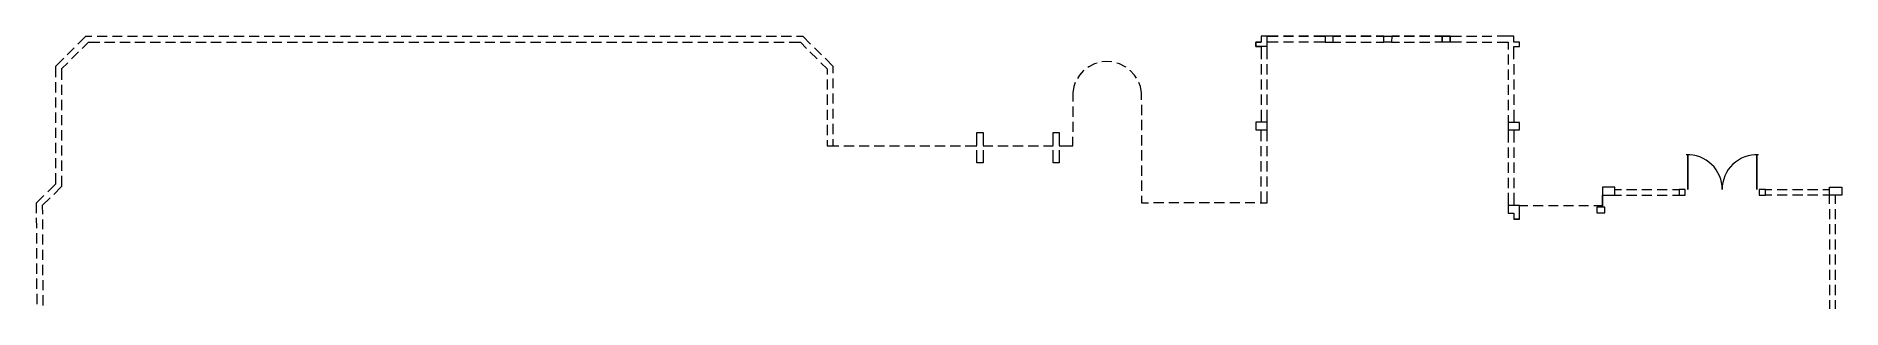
# Model space of a CAD drawing. Header units: millimetres. Extents: x 0 to 90.1, y 0 to 45.4.
# Drawn here: x 0 to 90.1, y 31.8 to 45.4 of the extents above; entities that cross this region are included whole.
import ezdxf

# ---------------------------------------------------------------- set-up
doc = ezdxf.new("R2010")
doc.units = ezdxf.units.MM
doc.layers.add('PDF_014402$BL-ABOVE', color=7, linetype='Continuous')

msp = doc.modelspace()

# ---------------------------------------------------------------- linework, layer by layer
at = {"layer": 'PDF_014402$BL-ABOVE', "lineweight": 9}
for points in [[(2.043, 45.004), (2.449, 45.41), (2.748, 45.41)], [(2.255, 44.793), (2.572, 45.11), (3.136, 45.11)], [(3.013, 45.41), (3.507, 45.41)], [(3.383, 45.11), (3.894, 45.11)], [(3.771, 45.41), (4.265, 45.41)], [(4.141, 45.11), (4.653, 45.11)], [(4.529, 45.41), (5.023, 45.41)], [(4.899, 45.11), (5.411, 45.11)], [(5.287, 45.41), (5.781, 45.41)], [(5.658, 45.11), (6.169, 45.11)], [(6.046, 45.41), (6.539, 45.41)], [(6.416, 45.11), (6.927, 45.11)], [(6.804, 45.41), (7.315, 45.41)], [(7.174, 45.11), (7.685, 45.11)], [(7.562, 45.41), (8.073, 45.41)], [(7.932, 45.11), (8.444, 45.11)], [(8.32, 45.41), (8.831, 45.41)], [(8.69, 45.11), (9.202, 45.11)], [(9.078, 45.41), (9.59, 45.41)], [(9.466, 45.11), (9.96, 45.11)], [(9.837, 45.41), (10.348, 45.41)], [(10.224, 45.11), (10.718, 45.11)], [(10.595, 45.41), (11.106, 45.41)], [(10.983, 45.11), (11.476, 45.11)], [(11.353, 45.41), (11.864, 45.41)], [(11.741, 45.11), (12.235, 45.11)], [(12.111, 45.41), (12.622, 45.41)], [(12.499, 45.11), (13.01, 45.11)], [(12.869, 45.41), (13.381, 45.41)], [(13.257, 45.11), (13.769, 45.11)], [(13.627, 45.41), (14.139, 45.41)], [(14.015, 45.11), (14.527, 45.11)], [(14.386, 45.41), (14.897, 45.41)], [(14.774, 45.11), (15.285, 45.11)], [(15.161, 45.41), (15.655, 45.41)], [(15.532, 45.11), (16.043, 45.11)], [(15.92, 45.41), (16.413, 45.41)], [(16.29, 45.11), (16.801, 45.11)], [(16.678, 45.41), (17.172, 45.41)], [(17.048, 45.11), (17.559, 45.11)], [(17.436, 45.41), (17.93, 45.41)], [(17.806, 45.11), (18.318, 45.11)], [(18.194, 45.41), (18.688, 45.41)], [(18.565, 45.11), (19.076, 45.11)], [(18.952, 45.41), (19.464, 45.41)], [(19.323, 45.11), (19.834, 45.11)], [(19.711, 45.41), (20.222, 45.41)], [(20.081, 45.11), (20.592, 45.11)], [(20.469, 45.41), (20.98, 45.41)], [(20.857, 45.11), (21.35, 45.11)], [(21.227, 45.41), (21.738, 45.41)], [(21.615, 45.11), (22.109, 45.11)], [(21.985, 45.41), (22.497, 45.41)], [(22.373, 45.11), (22.867, 45.11)], [(22.743, 45.41), (23.255, 45.41)], [(23.131, 45.11), (23.625, 45.11)], [(23.502, 45.41), (24.013, 45.41)], [(23.889, 45.11), (24.383, 45.11)], [(24.26, 45.41), (24.771, 45.41)], [(24.648, 45.11), (25.159, 45.11)], [(25.018, 45.41), (25.529, 45.41)], [(25.406, 45.11), (25.917, 45.11)], [(25.776, 45.41), (26.287, 45.41)], [(26.164, 45.11), (26.675, 45.11)], [(26.534, 45.41), (27.046, 45.41)], [(26.922, 45.11), (27.434, 45.11)], [(27.31, 45.41), (27.804, 45.41)], [(27.68, 45.11), (28.192, 45.11)], [(28.068, 45.41), (28.562, 45.41)], [(28.439, 45.11), (28.95, 45.11)], [(28.827, 45.41), (29.32, 45.41)], [(29.197, 45.11), (29.708, 45.11)], [(29.585, 45.41), (30.078, 45.41)], [(29.955, 45.11), (30.466, 45.11)], [(30.343, 45.41), (30.854, 45.41)], [(30.713, 45.11), (31.225, 45.11)], [(31.101, 45.41), (31.612, 45.41)], [(31.471, 45.11), (31.983, 45.11)], [(31.859, 45.41), (32.371, 45.41)], [(32.23, 45.11), (32.741, 45.11)], [(32.617, 45.41), (33.129, 45.41)], [(33.005, 45.11), (33.499, 45.11)], [(33.376, 45.41), (33.887, 45.41)], [(33.764, 45.11), (34.257, 45.11)], [(34.134, 45.41), (34.645, 45.41)], [(34.522, 45.11), (35.015, 45.11)], [(34.892, 45.41), (35.403, 45.41)], [(35.28, 45.11), (35.774, 45.11)], [(35.65, 45.41), (36.162, 45.41)], [(36.038, 45.11), (36.532, 45.11)], [(36.408, 45.41), (36.92, 45.41)], [(36.796, 45.11), (37.308, 45.11)], [(37.167, 45.41), (37.678, 45.41)], [(37.555, 45.11), (38.119, 45.11), (38.418, 44.793)], [(37.925, 45.41), (38.242, 45.41), (38.63, 45.004)], [(61.429, 44.881), (61.429, 45.41), (61.975, 45.41), (61.429, 45.41), (61.129, 45.41), (61.129, 45.11), (60.864, 45.11), (60.864, 44.881), (61.129, 44.881), (61.129, 44.246)], [(61.429, 44.246), (61.429, 44.881), (60.864, 44.881), (60.864, 45.11), (61.129, 45.11)], [(61.975, 45.11), (61.429, 45.11)], [(62.733, 45.11), (62.24, 45.11)], [(63.492, 45.11), (62.998, 45.11)], [(64.32, 45.11), (63.756, 45.11)], [(64.726, 45.11), (65.096, 45.11)], [(65.343, 45.11), (65.854, 45.11)], [(66.101, 45.11), (66.613, 45.11)], [(66.859, 45.11), (67.247, 45.11)], [(67.635, 45.11), (68.023, 45.11)], [(68.27, 45.11), (68.781, 45.11)], [(69.028, 45.11), (69.54, 45.11)], [(71.126, 45.11), (70.562, 45.11), (70.157, 45.11), (70.157, 45.41), (70.562, 45.41), (70.562, 45.11), (70.562, 45.41), (70.157, 45.41), (70.157, 45.11), (69.786, 45.11)], [(70.562, 45.41), (71.126, 45.41)], [(71.373, 45.41), (71.885, 45.41)], [(71.373, 45.11), (71.885, 45.11)], [(72.149, 45.41), (72.643, 45.41)], [(72.149, 45.11), (72.643, 45.11)], [(73.736, 44.246), (73.736, 44.881), (74.018, 44.881), (74.018, 45.11), (73.736, 45.11), (73.736, 45.41), (73.454, 45.41), (72.907, 45.41)], [(72.907, 45.11), (73.454, 45.11), (73.454, 44.74)], [(1.338, 44.299), (0.932, 43.893), (0.932, 43.347)], [(1.867, 44.828), (1.514, 44.475)], [(2.078, 44.616), (1.726, 44.264)], [(38.965, 44.264), (38.595, 44.616)], [(39.177, 44.475), (38.824, 44.828)], [(39.759, 43.558), (39.759, 43.893), (39.353, 44.299)], [(73.454, 44.493), (73.454, 43.982)], [(1.549, 44.07), (1.232, 43.77), (1.232, 43.223)], [(39.141, 44.07), (39.459, 43.77), (39.459, 43.488)], [(39.759, 42.8), (39.759, 43.294)], [(52.277, 43.699), (52.26, 43.682), (52.048, 43.453), (51.96, 43.294)], [(52.93, 44.052), (52.806, 44.017), (52.524, 43.876), (52.471, 43.841)], [(53.67, 44.123), (53.424, 44.14), (53.177, 44.123)], [(54.376, 43.858), (54.34, 43.876), (54.058, 44.017), (53.917, 44.052)], [(54.905, 43.312), (54.799, 43.453), (54.587, 43.682), (54.587, 43.699)], [(61.129, 43.999), (61.129, 43.488)], [(61.429, 43.488), (61.429, 43.999)], [(73.454, 43.735), (73.454, 43.223)], [(73.736, 43.999), (73.736, 43.488)], [(0.932, 43.1), (0.932, 42.589)], [(1.232, 42.977), (1.232, 42.465)], [(39.459, 43.241), (39.459, 42.73)], [(39.459, 42.483), (39.459, 41.971)], [(39.759, 42.042), (39.759, 42.536)], [(51.837, 43.082), (51.766, 42.888), (51.713, 42.571), (51.713, 42.13)], [(55.152, 42.218), (55.152, 42.571), (55.099, 42.888), (55.01, 43.082)], [(61.129, 43.241), (61.129, 42.73)], [(61.129, 42.483), (61.129, 41.971)], [(61.429, 42.73), (61.429, 43.241)], [(61.429, 41.971), (61.429, 42.483)], [(73.454, 42.977), (73.454, 42.465)], [(73.736, 43.241), (73.736, 42.73)], [(73.736, 42.483), (73.736, 41.971)], [(0.932, 42.342), (0.932, 41.83)], [(0.932, 41.584), (0.932, 41.072)], [(1.232, 42.218), (1.232, 41.707)], [(39.459, 41.725), (39.459, 41.213)], [(39.759, 41.284), (39.759, 41.778)], [(51.713, 41.883), (51.713, 41.372)], [(55.152, 41.971), (55.152, 41.46)], [(61.129, 41.725), (61.129, 41.108)], [(61.429, 41.108), (61.429, 41.725)], [(73.454, 42.218), (73.454, 41.707)], [(73.736, 41.725), (73.736, 41.09)], [(0.932, 40.825), (0.932, 40.314)], [(1.232, 41.46), (1.232, 40.949)], [(1.232, 40.702), (1.232, 40.191)], [(39.459, 40.966), (39.459, 40.455)], [(39.759, 40.508), (39.759, 41.019)], [(46.935, 39.944), (46.935, 40.579), (47.252, 40.579), (47.252, 39.944)], [(50.743, 39.944), (50.743, 40.579), (51.043, 40.579), (51.043, 39.944)], [(51.713, 41.125), (51.713, 40.614)], [(55.152, 41.213), (55.152, 40.702)], [(61.129, 40.155), (61.129, 40.72)], [(61.429, 40.155), (61.429, 40.72)], [(73.454, 41.46), (73.454, 41.09)], [(73.454, 40.72), (73.454, 40.085)], [(73.736, 40.72), (73.736, 40.085)], [(0.932, 40.067), (0.932, 39.556)], [(1.232, 39.944), (1.232, 39.432)], [(39.459, 40.208), (39.459, 39.926), (40.041, 39.926)], [(39.759, 39.926), (39.759, 40.261)], [(40.288, 39.926), (40.799, 39.926)], [(41.046, 39.926), (41.557, 39.926)], [(41.804, 39.926), (42.315, 39.926)], [(42.562, 39.926), (43.073, 39.926)], [(43.32, 39.926), (43.832, 39.926)], [(44.078, 39.926), (44.59, 39.926)], [(44.837, 39.926), (45.348, 39.926)], [(45.595, 39.926), (46.106, 39.926)], [(46.353, 39.926), (46.935, 39.926)], [(47.252, 39.697), (47.252, 39.062), (46.935, 39.062), (46.935, 39.697)], [(47.252, 39.926), (47.728, 39.926)], [(47.975, 39.926), (48.487, 39.926)], [(48.733, 39.926), (49.245, 39.926)], [(49.492, 39.926), (50.003, 39.926)], [(50.25, 39.926), (50.743, 39.926)], [(51.043, 39.697), (51.043, 39.062), (50.743, 39.062), (50.743, 39.697)], [(51.043, 39.926), (51.713, 39.926), (51.713, 40.367)], [(55.152, 40.455), (55.152, 39.944)], [(55.152, 39.697), (55.152, 39.186)], [(61.129, 39.397), (61.129, 39.909)], [(61.429, 39.397), (61.429, 39.909)], [(73.454, 39.838), (73.454, 39.327)], [(73.736, 39.838), (73.736, 39.327)], [(0.932, 39.309), (0.932, 38.798)], [(1.232, 39.186), (1.232, 38.674)], [(55.152, 38.939), (55.152, 38.427)], [(61.129, 38.639), (61.129, 39.15)], [(61.429, 38.639), (61.429, 39.15)], [(73.454, 39.08), (73.454, 38.568)], [(73.736, 39.08), (73.736, 38.568)], [(82.429, 39.468), (82.429, 37.74), (82.429, 39.468)], [(85.867, 39.468), (85.867, 37.74), (85.867, 39.468)], [(0.932, 38.551), (0.932, 38.004), (0.544, 37.616)], [(1.232, 38.427), (1.232, 37.881), (0.844, 37.493)], [(55.152, 38.181), (55.152, 37.669)], [(61.129, 37.881), (61.129, 38.392)], [(61.429, 37.881), (61.429, 38.392)], [(73.454, 38.322), (73.454, 37.81)], [(73.736, 38.322), (73.736, 37.81)], [(0.35, 37.44), (-0.038, 37.052), (-0.038, 36.558)], [(0.668, 37.317), (0.262, 36.929), (0.28, 36.505)], [(55.152, 37.422), (55.152, 37.07), (55.504, 37.07)], [(56.262, 37.07), (55.751, 37.07)], [(57.021, 37.07), (56.509, 37.07)], [(57.779, 37.07), (57.267, 37.07)], [(58.537, 37.07), (58.026, 37.07)], [(59.295, 37.07), (58.784, 37.07)], [(60.053, 37.07), (59.56, 37.07)], [(60.812, 37.07), (60.318, 37.07)], [(61.076, 37.07), (61.429, 37.07), (61.429, 37.634)], [(61.129, 37.07), (61.129, 37.634)], [(73.454, 37.563), (73.454, 36.929)], [(73.736, 37.563), (73.736, 36.929)], [(78.779, 37.74), (79.114, 37.74)], [(78.779, 37.458), (79.114, 37.458)], [(79.361, 37.74), (79.872, 37.74)], [(79.361, 37.458), (79.872, 37.458)], [(80.137, 37.74), (80.63, 37.74)], [(80.137, 37.458), (80.63, 37.458)], [(80.895, 37.74), (81.388, 37.74)], [(80.895, 37.458), (81.388, 37.458)], [(81.653, 37.74), (81.988, 37.74)], [(81.653, 37.458), (81.988, 37.458)], [(86.308, 37.74), (86.625, 37.74)], [(86.625, 37.458), (86.308, 37.458)], [(86.89, 37.74), (87.383, 37.74)], [(87.383, 37.458), (86.89, 37.458)], [(87.648, 37.74), (88.159, 37.74)], [(88.159, 37.458), (87.648, 37.458)], [(88.406, 37.74), (88.917, 37.74)], [(88.917, 37.458), (88.406, 37.458)], [(89.164, 37.74), (89.499, 37.74)], [(89.499, 37.017), (89.499, 37.458), (89.164, 37.458)], [(89.781, 37.458), (89.781, 37.017)], [(-0.038, 36.312), (-0.02, 35.8)], [(0.28, 36.241), (0.28, 35.747)], [(74.018, 36.259), (74.018, 36.929), (73.454, 36.929), (73.454, 36.558), (73.736, 36.558), (73.736, 36.259)], [(74.018, 36.558), (74.018, 36.929), (74.441, 36.929)], [(74.706, 36.929), (75.199, 36.929)], [(75.464, 36.929), (75.958, 36.929)], [(76.222, 36.929), (76.716, 36.929)], [(76.98, 36.929), (77.474, 36.929)], [(77.739, 36.929), (78.162, 36.929)], [(89.499, 36.752), (89.499, 36.259)], [(89.781, 36.752), (89.781, 36.259)], [(-0.02, 35.553), (-0.02, 35.042)], [(0.28, 35.483), (0.28, 34.989)], [(89.499, 35.994), (89.499, 35.5)], [(89.499, 35.236), (89.499, 34.742)], [(89.781, 35.994), (89.781, 35.5)], [(89.781, 35.236), (89.781, 34.742)], [(-0.02, 34.795), (-0.02, 34.284)], [(0.28, 34.725), (0.28, 34.213)], [(89.499, 34.478), (89.499, 33.984)], [(89.781, 34.478), (89.781, 33.984)], [(-0.02, 34.037), (-0.02, 33.526)], [(0.28, 33.966), (0.28, 33.455)], [(89.499, 33.72), (89.499, 33.226)], [(89.781, 33.72), (89.781, 33.226)], [(-0.02, 33.279), (-0.02, 32.767)], [(-0.002, 32.521), (-0.002, 32.009)], [(0.297, 33.208), (0.297, 32.697)], [(89.499, 32.961), (89.499, 32.45)], [(89.781, 32.961), (89.781, 32.45)], [(0.297, 32.45), (0.297, 31.939)], [(89.499, 32.203), (89.499, 31.762)], [(89.781, 32.203), (89.781, 31.762)]]:
    msp.add_lwpolyline(points, dxfattribs=at)
for points in [[(62.24, 45.41), (62.733, 45.41)], [(62.998, 45.41), (63.492, 45.41)], [(63.756, 45.41), (64.32, 45.41)], [(64.726, 45.41), (64.32, 45.41), (64.32, 45.11), (64.726, 45.11)], [(64.726, 45.41), (64.32, 45.41), (64.32, 45.11), (64.726, 45.11)], [(65.096, 45.41), (64.726, 45.41)], [(65.854, 45.41), (65.343, 45.41)], [(66.613, 45.41), (66.101, 45.41)], [(67.247, 45.41), (66.859, 45.41), (67.247, 45.41), (67.653, 45.41), (68.023, 45.41), (67.653, 45.41), (67.635, 45.11), (67.247, 45.11)], [(67.653, 45.41), (67.635, 45.11), (67.247, 45.11), (67.247, 45.41)], [(68.781, 45.41), (68.27, 45.41)], [(69.54, 45.41), (69.028, 45.41)], [(70.157, 45.41), (69.786, 45.41)], [(61.429, 41.108), (60.864, 41.108), (60.864, 40.72), (61.429, 40.72)], [(74.018, 41.09), (73.454, 41.09), (73.454, 40.72), (74.018, 40.72)], [(78.779, 37.458), (78.779, 37.846), (78.162, 37.846), (78.162, 37.458)], [(78.779, 37.458), (78.779, 37.846), (78.162, 37.846), (78.162, 37.458)], [(78.162, 36.858), (78.162, 37.458)], [(82.288, 37.458), (82.288, 37.74), (81.988, 37.74), (81.988, 37.458)], [(82.288, 37.458), (82.288, 37.74), (81.988, 37.74), (81.988, 37.458)], [(86.308, 37.458), (86.308, 37.74), (85.99, 37.74), (85.99, 37.458)], [(86.308, 37.458), (86.308, 37.74), (85.99, 37.74), (85.99, 37.458)], [(89.499, 37.846), (90.116, 37.846), (90.116, 37.458), (89.499, 37.458)], [(74.018, 36.259), (73.736, 36.259)], [(77.88, 36.576), (78.285, 36.576), (78.285, 36.858), (77.88, 36.858)], [(77.88, 36.576), (78.285, 36.576), (78.285, 36.858), (77.88, 36.858)]]:
    msp.add_lwpolyline(points, close=True, dxfattribs=at)
msp.add_lwpolyline([(85.955, 39.468, 0.431544), (84.139, 37.74, 0.432761), (82.341, 39.468)], format="xyb", dxfattribs=at)

doc.saveas('drawing.dxf')
